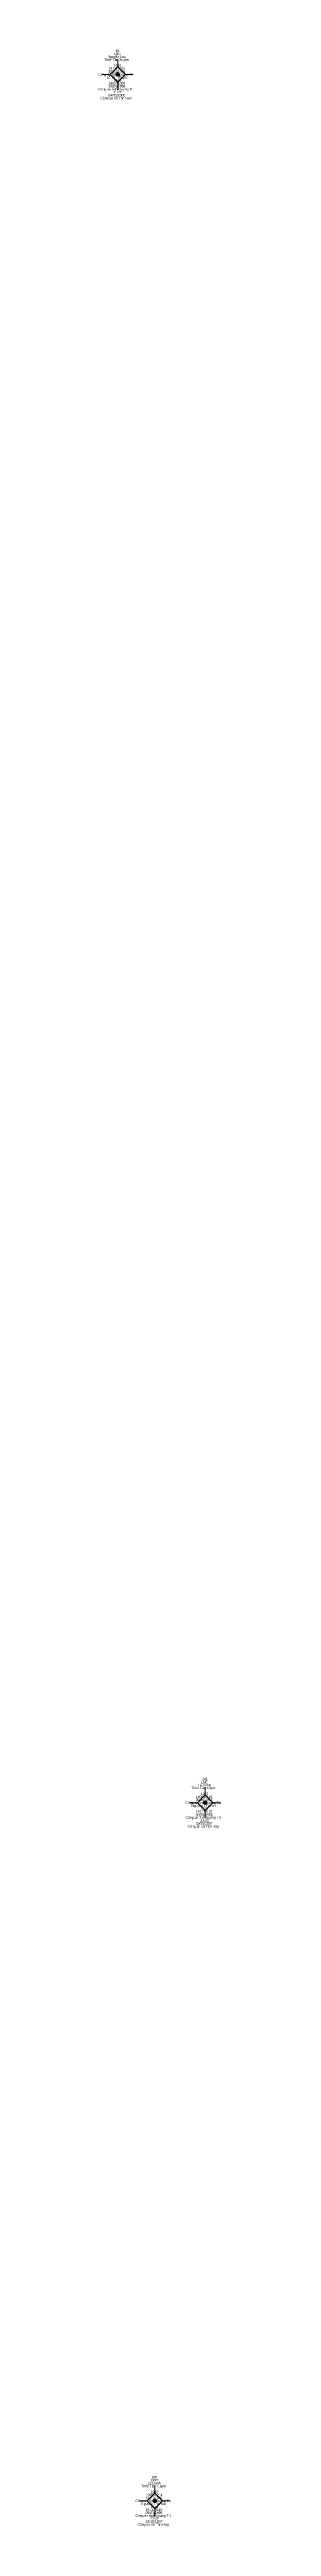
# Model space of a CAD drawing. Header units: metres. Extents: x 550999 to 552168, y 1840734 to 1841978.
# Drawn here: x 551398.7 to 551418.2, y 1841132.6 to 1841534.7 of the extents above; entities that cross this region are included whole.
import ezdxf
from ezdxf.enums import TextEntityAlignment as Align

# ---------------------------------------------------------------- set-up
doc = ezdxf.new("R2010")
doc.units = ezdxf.units.M
doc.header["$LTSCALE"] = 0.16
doc.layers.add('11', color=7, linetype='Continuous', lineweight=13)
doc.layers.add('15', color=7, linetype='Continuous')

msp = doc.modelspace()

# ---------------------------------------------------------------- hatches: boundary and pattern name
at = {"layer": '11'}
for points in [[(551401.8195, 1841530.63, 1), (551401.2195, 1841530.63, 1)], [(551416.0295, 1841250.12, 1), (551415.4295, 1841250.12, 1)], [(551407.8595, 1841136.8, 1), (551407.2595, 1841136.8, 1)]]:
    msp.add_hatch(color=256, dxfattribs=at).paths.add_polyline_path(points)

# ---------------------------------------------------------------- linework, layer by layer
for p, q in [((551401.52, 1841533.13), (551401.52, 1841531.88)), ((551400.27, 1841530.63), (551399.02, 1841530.63)), ((551401.52, 1841529.38), (551401.52, 1841528.13)), ((551404.02, 1841530.63), (551402.77, 1841530.63)), ((551415.73, 1841252.62), (551415.73, 1841251.37)), ((551414.48, 1841250.12), (551413.23, 1841250.12)), ((551415.73, 1841248.87), (551415.73, 1841247.62)), ((551418.23, 1841250.12), (551416.98, 1841250.12)), ((551407.56, 1841139.3), (551407.56, 1841138.05)), ((551406.31, 1841136.8), (551405.06, 1841136.8)), ((551407.56, 1841135.55), (551407.56, 1841134.3)), ((551410.06, 1841136.8), (551408.81, 1841136.8))]:
    msp.add_line(p, q, dxfattribs=at)
for points in [[(551401.52, 1841531.88), (551400.27, 1841530.63), (551401.52, 1841529.38), (551402.77, 1841530.63)], [(551415.73, 1841251.37), (551414.48, 1841250.12), (551415.73, 1841248.87), (551416.98, 1841250.12)], [(551407.56, 1841138.05), (551406.31, 1841136.8), (551407.56, 1841135.55), (551408.81, 1841136.8)]]:
    msp.add_lwpolyline(points, close=True, dxfattribs=at)
for centre in [(551401.5195, 1841530.63), (551415.7295, 1841250.12), (551407.5595, 1841136.8)]:
    msp.add_circle(centre, 0.3, dxfattribs=at)

# ---------------------------------------------------------------- texts
at = {"layer": '15'}
for s, width, p in [('Thôn Tân Xuyên', 0.85, (551401.305, 1841532.83)), ('Nguyễn Lực', 0.9, (551401.36, 1841533.31)), ('LNC', 0.95, (551401.45, 1841533.79)), ('83', 0.8, (551401.485, 1841534.27)), ('Công an tỉnh Quảng Trị', 0.9, (551401.21, 1841530.43)), ('Lê Thị Thuận', 0.9, (551401.335, 1841529.95)), ('30/04/1996', 0.9, (551401.37, 1841530.91)), ('30/04/1996', 0.9, (551401.37, 1841528.51)), ('191178016', 0.85, (551401.375, 1841531.39)), ('190271000', 0.85, (551401.38, 1841528.99)), ('1949', 0.85, (551401.45, 1841529.47)), ('1950', 0.85, (551401.455, 1841531.87)), ('Công an tỉnh Quảng Trị', 0.9, (551401.21, 1841528.03)), ('Công an xã Tân Hợp', 0.9, (551401.25, 1841526.59)), ('04/05/2005', 0.9, (551401.38, 1841527.07)), ('112/2', 0.85, (551401.455, 1841527.55)), ('Thôn Tân Xuyên', 0.85, (551415.515, 1841252.32)), ('Lê Công', 0.85, (551415.615, 1841252.8)), ('LNC', 0.95, (551415.66, 1841253.28)), ('1967', 0.85, (551415.665, 1841251.36)), ('241', 0.8, (551415.695, 1841253.76)), ('Công an tỉnh Quảng Trị', 0.9, (551415.42, 1841249.92)), ('Công an tỉnh Quảng Trị', 0.9, (551415.42, 1841247.52)), ('Nguyễn Thị Vinh', 0.9, (551415.51, 1841249.44)), ('30/04/1996', 0.9, (551415.58, 1841250.4)), ('30/04/1996', 0.9, (551415.58, 1841248)), ('191178137', 0.85, (551415.59, 1841248.48)), ('190950161', 0.85, (551415.6, 1841250.88)), ('332/2', 0.85, (551415.665, 1841247.04)), ('1971', 0.8, (551415.665, 1841248.96)), ('Công an xã Tân Hợp', 0.9, (551415.46, 1841246.08)), ('29/05/2007', 0.9, (551415.585, 1841246.56)), ('Thôn Tân Xuyên', 0.85, (551407.345, 1841139)), ('Lê Danh', 0.9, (551407.45, 1841139.48)), ('ONT', 0.95, (551407.5, 1841139.96)), ('286', 0.85, (551407.51, 1841140.44)), ('Công an tỉnh Quảng Trị', 0.9, (551407.25, 1841136.6)), ('Nguyễn Thị Hoà', 0.9, (551407.345, 1841136.12)), ('05/01/1996', 0.9, (551407.41, 1841134.68)), ('12/07/2006', 0.9, (551407.41, 1841137.08)), ('191178140', 0.85, (551407.42, 1841135.16)), ('190891214', 0.85, (551407.43, 1841137.56)), ('1965', 0.85, (551407.49, 1841138.04)), ('1970', 0.85, (551407.495, 1841135.64)), ('Công an tỉnh Quảng Trị', 0.9, (551407.25, 1841134.2)), ('Công an xã Tân Hợp', 0.9, (551407.29, 1841132.76)), ('23/10/1997', 0.9, (551407.415, 1841133.24)), ('226/2', 0.85, (551407.495, 1841133.72))]:
    msp.add_text(s, height=0.4, dxfattribs=dict(at, width=width)).set_placement(p, align=Align.CENTER)

doc.saveas('drawing.dxf')
